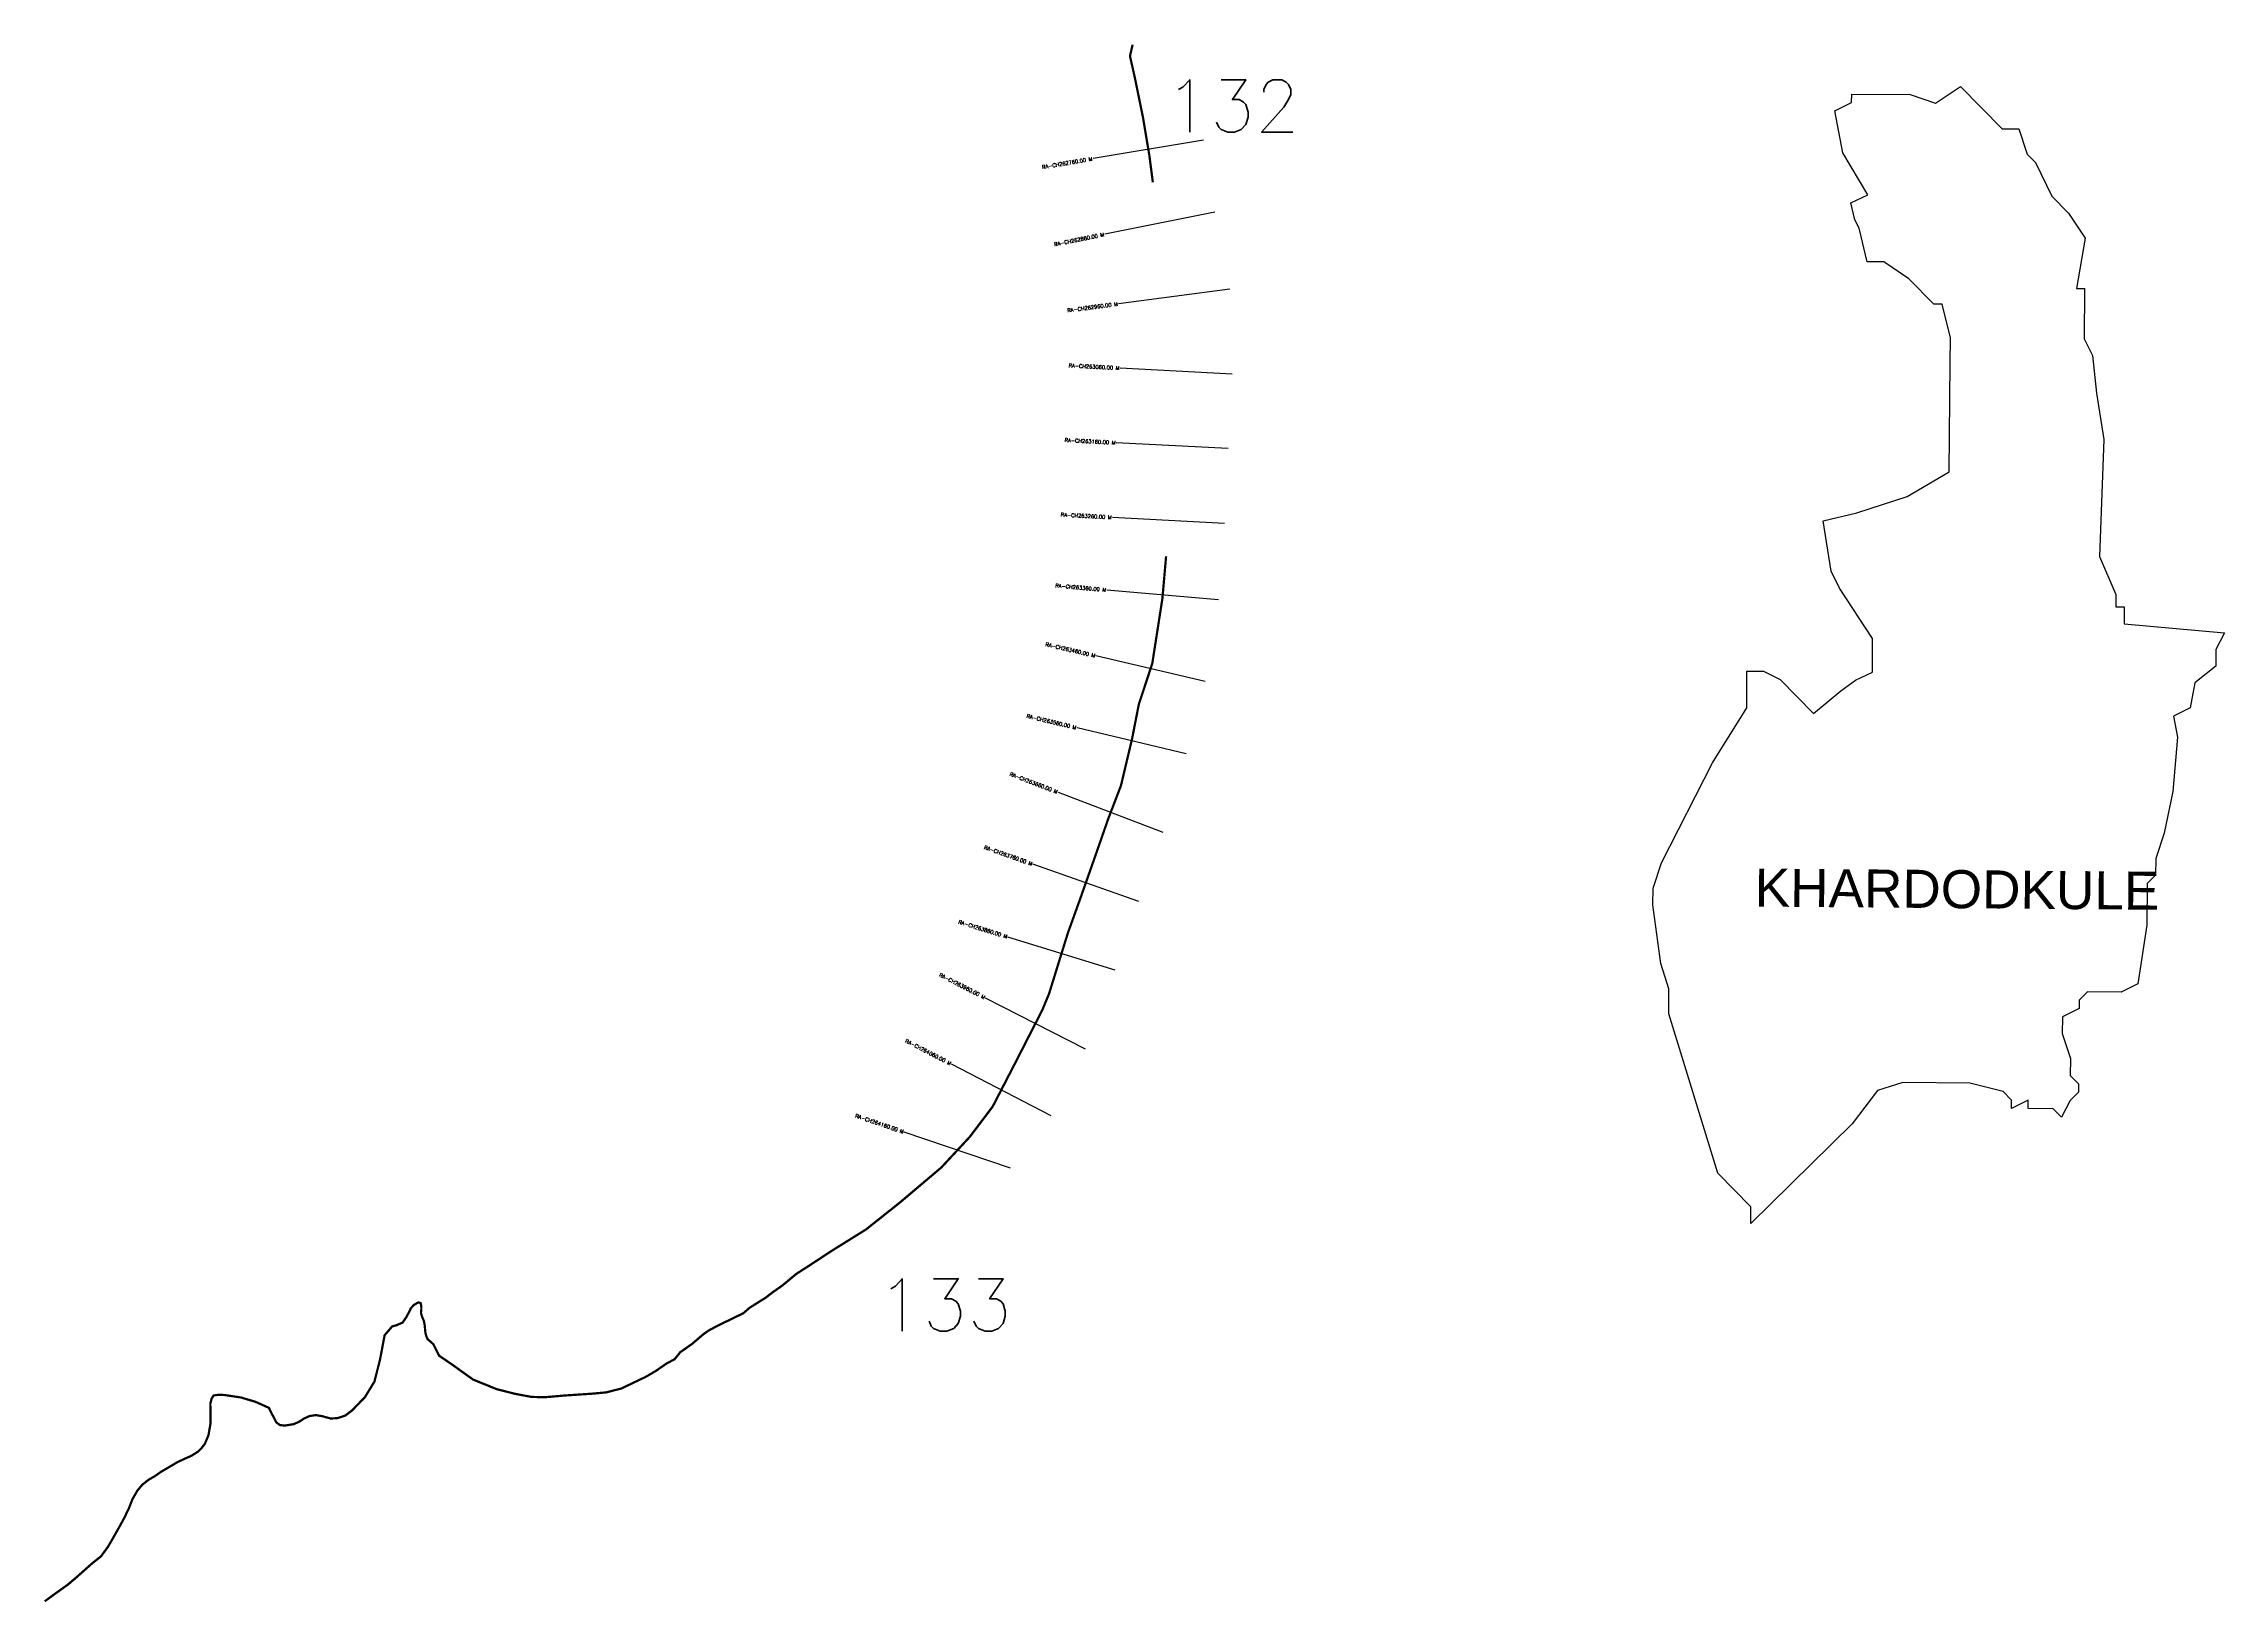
# Model space of a CAD drawing. Header units: metres. Extents: x 279450 to 282366, y 2032259 to 2034344.
import ezdxf
from ezdxf.enums import TextEntityAlignment as Align

# ---------------------------------------------------------------- set-up
doc = ezdxf.new("R2010")
doc.units = ezdxf.units.M
for name, color, linetype in [('CS', 134, 'Continuous'), ('CSMark', 6, 'Continuous'), ('NATURALLY PROTECTED', 3, 'Continuous'), ('VILLAGE NAME', 250, 'Continuous')]:
    doc.layers.add(name, color=color, linetype=linetype)
doc.styles.get("Standard").update_dxf_attribs({"font": 'simplex.shx'})

msp = doc.modelspace()

# ---------------------------------------------------------------- linework, layer by layer
at = {"color": 6, "flags": 128}
msp.add_lwpolyline([(281868.1, 2034276.6), (281946.5, 2034276), (281980, 2034264.5), (282013.8, 2034286.7), (282069.3, 2034230.3), (282091.7, 2034230.1), (282102.6, 2034196.4), (282113.8, 2034185.2), (282135.8, 2034140.2), (282158, 2034117.6), (282180.2, 2034083.9), (282168.5, 2034016.7), (282179.6, 2034016.7), (282179.1, 2033949.5), (282190.1, 2033927), (282195.4, 2033876.6), (282205.3, 2033814.7), (282199.3, 2033658.2), (282221.3, 2033607.6), (282221.2, 2033590.8), (282232.4, 2033590.7), (282232.4, 2033568.3), (282366.5, 2033556.1), (282355.1, 2033533.8), (282354.9, 2033511.4), (282326.8, 2033489.2), (282320.9, 2033455.7), (282298.4, 2033444.7), (282303.8, 2033416.6), (282297.7, 2033343.9), (282286, 2033288), (282274.6, 2033254.5), (282274.4, 2033232.1), (282263.1, 2033221), (282262.7, 2033165), (282250.9, 2033086.7), (282228.4, 2033075.6), (282183.6, 2033076), (282172.3, 2033064.9), (282172.2, 2033053.7), (282149.8, 2033042.7), (282149.6, 2033020.3), (282160.5, 2032986.6), (282160.4, 2032964.2), (282171.5, 2032952.9), (282171.4, 2032941.7), (282160.1, 2032930.6), (282148.7, 2032908.3), (282137.6, 2032919.6), (282104, 2032919.8), (282104, 2032931), (282081.6, 2032920), (282081.7, 2032931.2), (282070.6, 2032942.5), (282025.9, 2032954), (281936.3, 2032954.7), (281902.6, 2032943.8), (281868.7, 2032899.3), (281733.3, 2032765.9), (281733.3, 2032788.3), (281689, 2032833.4), (281623.5, 2033046.7), (281623.5, 2033080.2), (281612.8, 2033114), (281602.2, 2033192.4), (281602.4, 2033214.8), (281613.8, 2033248.4), (281682.1, 2033382.2), (281727.8, 2033456), (281727.8, 2033505), (281750.2, 2033504.8), (281772.5, 2033493.5), (281816.9, 2033448.4), (281853.4, 2033478.6), (281873.3, 2033492.7), (281895.8, 2033503.7), (281896.1, 2033548.5), (281851.8, 2033616.1), (281840.8, 2033638.5), (281830.1, 2033705.8), (281875, 2033716.6), (281942.3, 2033738.5), (281998.6, 2033771.7), (281999.7, 2033917.3), (282000, 2033950.9), (281989.1, 2033995.7), (281977.9, 2033995.8), (281944.6, 2034029.7), (281911.2, 2034052.3), (281888.8, 2034052.5), (281877.9, 2034097.4), (281872.4, 2034108.6), (281867, 2034131.1), (281889.5, 2034142.1), (281856.3, 2034198.3), (281845.5, 2034254.4), (281868, 2034265.4), (281868.1, 2034276.6)], dxfattribs=at)
at = {"layer": 'CS'}
for p, q in [((281001.5, 2034215.3), (280853.6, 2034190.4)), ((281016.3, 2034118.9), (280869.3, 2034089.2)), ((281036.5, 2034015.7), (280887.8, 2033996.2)), ((281039.8, 2033902.3), (280890, 2033910.2)), ((281034.5, 2033802.5), (280884.7, 2033810.3)), ((281029.3, 2033702.5), (280879.5, 2033710.5)), ((281021.5, 2033600.3), (280872.1, 2033613.4)), ((281003.6, 2033491.2), (280857.5, 2033525.3)), ((280978.1, 2033394.4), (280832.2, 2033429.1)), ((280947.3, 2033289.1), (280807.2, 2033342.7)), ((280914.7, 2033196.7), (280773.2, 2033246.6)), ((280883.1, 2033104.9), (280739.8, 2033149.3)), ((280843.3, 2032999.5), (280709.8, 2033067.7)), ((280797.5, 2032910.2), (280664.3, 2032979.1)), ((280743.3, 2032840.1), (280601.2, 2032888.3))]:
    msp.add_line(p, q, dxfattribs=at)
at = {"layer": 'NATURALLY PROTECTED', "const_width": 3, "flags": 128}
for points in [[(280906.5, 2034342.8), (280903, 2034327.6), (280909.7, 2034297.7), (280920.6, 2034244.4), (280928.9, 2034194.7), (280933.6, 2034158.6)], [(280951.3, 2033658.6), (280946.4, 2033602.3), (280932.8, 2033515), (280914.9, 2033460.9), (280905.8, 2033414.4), (280890.9, 2033351.7), (280873.9, 2033307.3), (280855.6, 2033254.8), (280836.5, 2033200.6), (280819.9, 2033154.5), (280794.8, 2033073.5), (280786, 2033052.1), (280747, 2032975.9), (280719.4, 2032922.5), (280688.8, 2032882), (280650.7, 2032841), (280594.9, 2032793.8), (280550.1, 2032758.2), (280503.9, 2032729.4), (280476.1, 2032711.1), (280456.8, 2032698.7), (280437.8, 2032682.9), (280424.5, 2032673.6), (280416, 2032667), (280394.7, 2032653.6), (280385.9, 2032646.1), (280367.5, 2032637), (280361.2, 2032634.1), (280351.7, 2032629.4), (280340.1, 2032623.3), (280332.6, 2032618), (280317.9, 2032605.4), (280301.6, 2032593.9), (280294.1, 2032584.6), (280282.6, 2032578.4), (280269.8, 2032569.4), (280255.1, 2032560.8), (280222.6, 2032545.3), (280202.3, 2032540.2), (280184.1, 2032538.5), (280147.9, 2032536.1), (280120.1, 2032533.7), (280102.4, 2032534.2), (280080.2, 2032538.4), (280056, 2032544.6), (280024.5, 2032557.4), (279997.6, 2032576.7), (279979.2, 2032589.3), (279971.3, 2032604.8), (279963.6, 2032611.6), (279961.8, 2032616.2), (279960.8, 2032620.1), (279960.4, 2032624.4), (279959.9, 2032629.7), (279959, 2032635.4), (279956.9, 2032640.1), (279954.9, 2032646), (279955.4, 2032651.8), (279955.3, 2032656), (279954.4, 2032659.7), (279951.4, 2032660.6), (279945.3, 2032657.1), (279941.4, 2032652.8), (279938.9, 2032647.6), (279935.4, 2032641), (279930.4, 2032633.6), (279921.9, 2032629.9), (279916.4, 2032628.5), (279906.3, 2032616.7), (279900.2, 2032584.4), (279892.7, 2032554.7), (279880, 2032533.9), (279862.8, 2032516.1), (279853.6, 2032509.2), (279843, 2032505.7), (279834.1, 2032505.3), (279822.3, 2032508.5), (279814.2, 2032509.8), (279806, 2032508.6), (279798.7, 2032505.3), (279792, 2032501), (279785, 2032497.8), (279773.1, 2032495.8), (279766.2, 2032496.5), (279761.3, 2032500.3), (279758.4, 2032506.1), (279756.1, 2032510.4), (279751.6, 2032519.5), (279733.9, 2032527.5), (279714.2, 2032533.4), (279702.3, 2032535.2), (279692.1, 2032536.7), (279685.1, 2032537.1), (279677.6, 2032536.1), (279674.9, 2032531.8), (279673.2, 2032525), (279673.6, 2032512.3), (279673.6, 2032499.3), (279670.7, 2032482.8), (279665.9, 2032471.4), (279661, 2032465.1), (279656.9, 2032461.1), (279648.3, 2032455.6), (279639.5, 2032451.7), (279629.1, 2032446.8), (279607.5, 2032434.1), (279598.3, 2032427.7), (279590.7, 2032423.4), (279582.3, 2032416.8), (279575.6, 2032408.7), (279569.2, 2032397.6), (279564.4, 2032385.4), (279558.7, 2032373.4), (279552.5, 2032362), (279543.5, 2032346), (279536.3, 2032333.6), (279527, 2032320.9), (279514.7, 2032311.1), (279493.8, 2032292.5), (279482.8, 2032283.2), (279466.6, 2032271.6), (279454.4, 2032262.7), (279451.8, 2032260.8)]]:
    msp.add_lwpolyline(points, dxfattribs=at)

# ---------------------------------------------------------------- texts
at = {"char_height": 70, "attachment_point": 1}
for s, insert in [('132', (280949.9, 2034296)), ('133', (280565.3, 2032692.2))]:
    msp.add_mtext_dynamic_manual_height_columns(s, width=95.172, gutter_width=1, heights=[0], dxfattribs=dict(at, insert=insert))
at = {"layer": 'CSMark'}
for s, rotation, p in [('RA-CH262760.00 M', 9.5699, (280852.6, 2034190.2)), ('RA-CH262860.00 M', 11.4164, (280868.3, 2034089)), ('RA-CH262960.00 M', 7.4475, (280886.8, 2033996.1)), ('RA-CH263060.00 M', 357.0051, (280889, 2033910.2)), ('RA-CH263160.00 M', 357.0051, (280883.7, 2033810.4)), ('RA-CH263260.00 M', 356.9436, (280878.5, 2033710.6)), ('RA-CH263360.00 M', 354.9865, (280871.1, 2033613.5)), ('RA-CH263460.00 M', 346.8912, (280856.5, 2033525.5)), ('RA-CH263560.00 M', 346.6451, (280831.2, 2033429.3)), ('RA-CH263660.00 M', 339.0632, (280806.2, 2033343.1)), ('RA-CH263760.00 M', 340.5565, (280772.3, 2033246.9)), ('RA-CH263860.00 M', 342.7804, (280738.8, 2033149.6)), ('RA-CH263960.00 M', 332.95, (280708.9, 2033068.2)), ('RA-CH264060.00 M', 332.636, (280663.4, 2032979.6)), ('RA-CH264160.00 M', 341.2723, (280600.3, 2032888.6))]:
    msp.add_text(s, height=5, rotation=rotation, dxfattribs=at).set_placement(p, align=Align.MIDDLE_RIGHT)
at = {"layer": 'VILLAGE NAME', "insert": (281738.6, 2033240.9), "char_height": 50.893, "attachment_point": 1, "rotation": 359.5442}
msp.add_mtext_dynamic_manual_height_columns('{\\fArial|b0|i0|c0|p34;KHARDODKULE}', width=87.355, gutter_width=254.5, heights=[0], dxfattribs=at)

doc.saveas('drawing.dxf')
